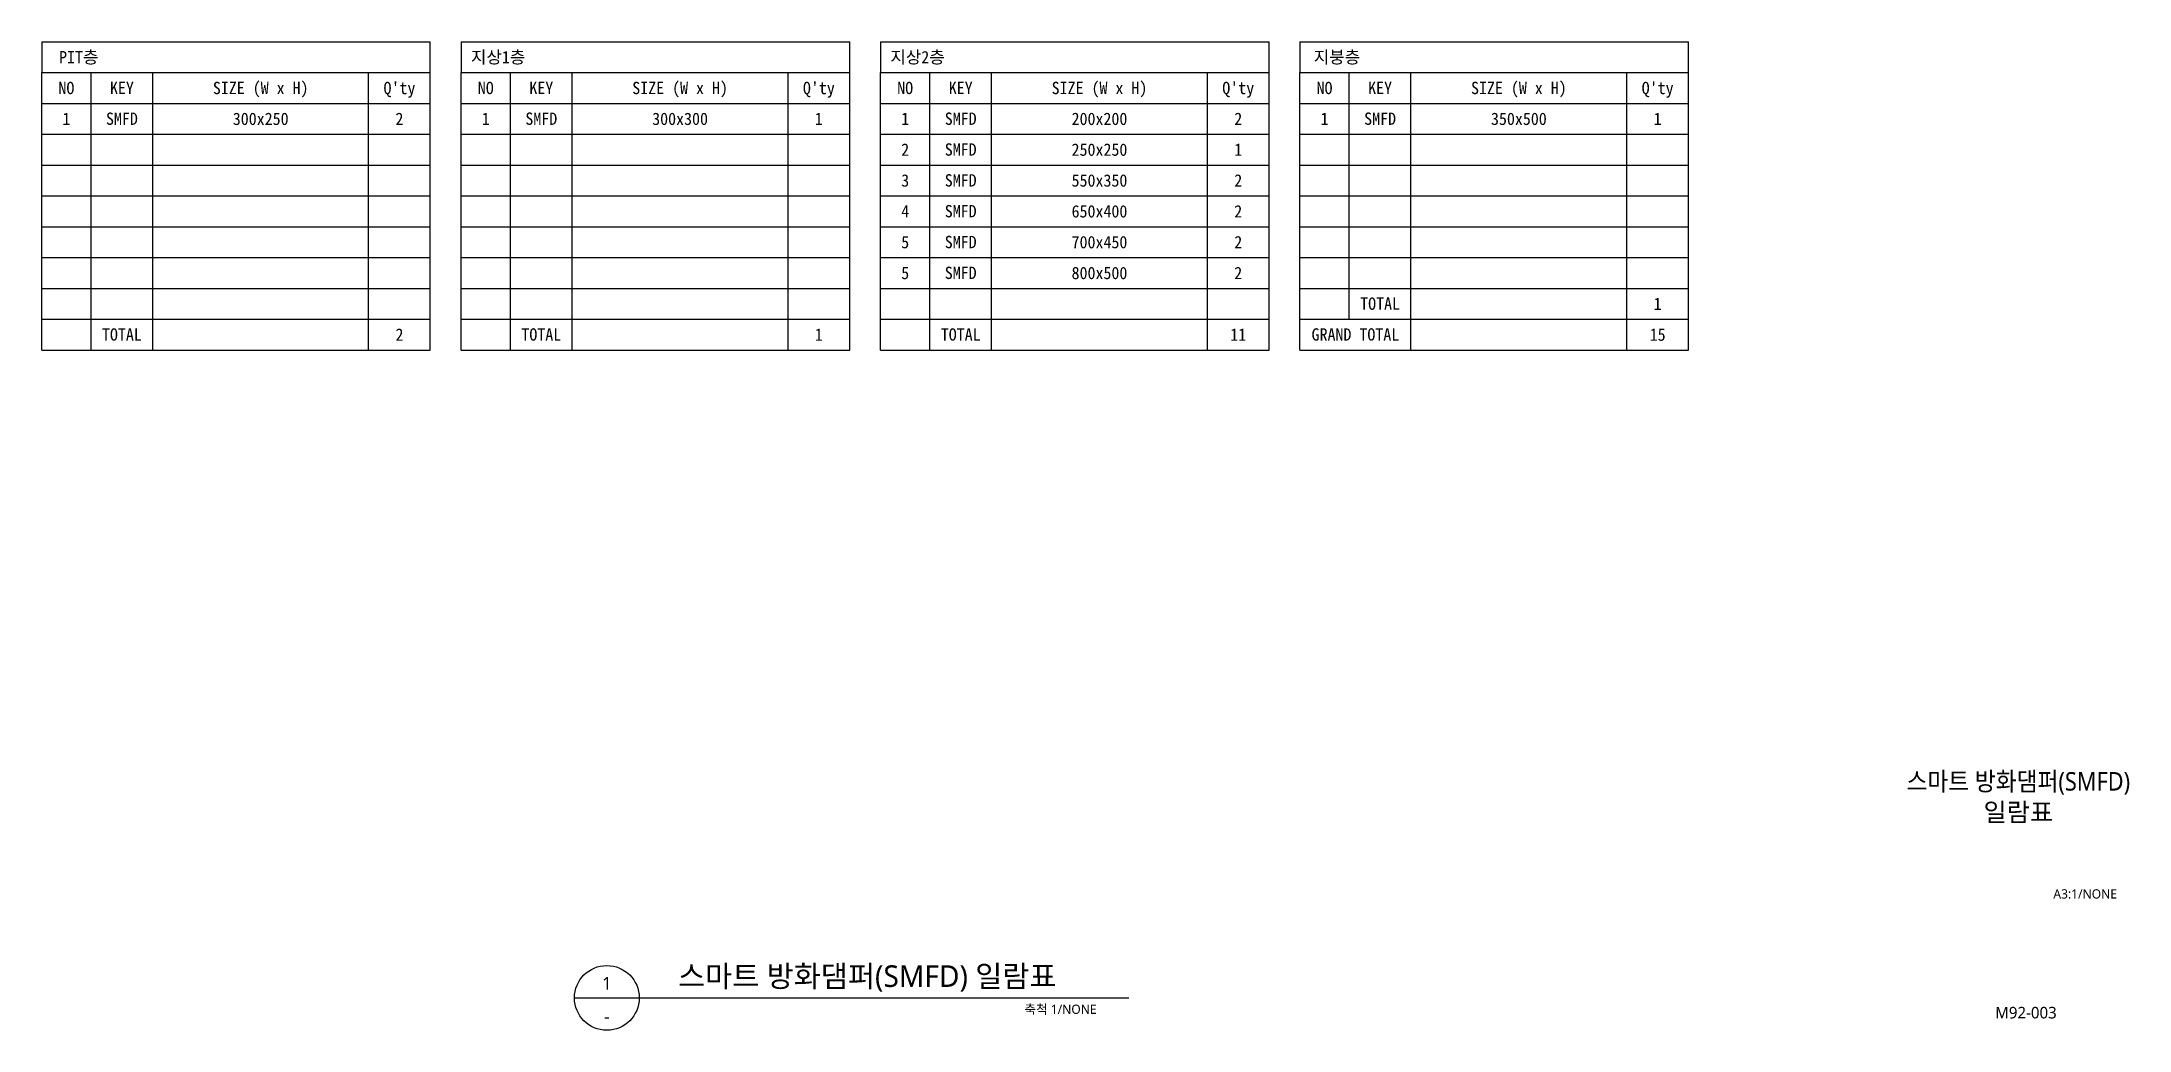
# Model space of a CAD drawing. Header units: millimetres. Extents: x 70 to 2494, y 28 to 562.
# Drawn here: x 1817 to 2494, y 28 to 349 of the extents above; entities that cross this region are included whole.
import ezdxf
from ezdxf.enums import TextEntityAlignment as Align

# ---------------------------------------------------------------- set-up
doc = ezdxf.new("R2010")
doc.units = ezdxf.units.MM
for name, color, linetype in [('AA-MKXS', 3, 'Continuous'), ('ESC_SCH_TEXT', 7, 'Continuous'), ('TEXT', 2, 'Continuous')]:
    doc.layers.add(name, color=color, linetype=linetype)
doc.styles.add('ESC_TABLE2', font='', dxfattribs={"height": 4})
doc.styles.add('TEXT', font='', dxfattribs={"height": 4})
doc.styles.add('스타일1', font='malgun.ttf')
doc.styles.get('ESC_TABLE2').set_extended_font_data('GulimChe')
doc.styles.get('TEXT').set_extended_font_data('GulimChe')

msp = doc.modelspace()

# ---------------------------------------------------------------- texts
at = {"layer": 'AA-MKXS', "linetype": 'Continuous', "style": '스타일1'}
msp.add_text('스마트 방화댐퍼(SMFD) 일람표', height=7, dxfattribs=at).set_placement((2023.43, 42.05))
msp.add_text('1', height=4.2, dxfattribs=at).set_placement((2000.37, 41.12), align=Align.CENTER)
msp.add_text('축척 1/NONE', height=3, dxfattribs=at).set_placement((2159.15, 34.82), align=Align.MIDDLE_RIGHT)
at = {"layer": 'AA-MKXS', "style": '스타일1'}
msp.add_text('-', height=4.2, dxfattribs=at).set_placement((2000.33, 32.5), align=Align.MIDDLE)
at = {"layer": 'ESC_SCH_TEXT', "style": 'ESC_TABLE2'}
for s, p in [('NO', (1825.08, 333.62)), ('NO', (1961.08, 333.62)), ('NO', (2097.08, 333.62)), ('NO', (2233.08, 333.62)), ('1', (1825.08, 323.62)), ('1', (1961.08, 323.62)), ('1', (2097.08, 323.62)), ('1', (2233.08, 323.62)), ('2', (2097.08, 313.62)), ('3', (2097.08, 303.62)), ('4', (2097.08, 293.62)), ('5', (2097.08, 283.62)), ('5', (2097.08, 273.62))]:
    msp.add_text(s, height=4, dxfattribs=at).set_placement(p, align=Align.MIDDLE_CENTER)
at = {"layer": 'TEXT', "style": 'TEXT'}
for s, p in [('PIT층', (1829.08, 343.62)), ('지상1층', (1965.08, 343.62)), ('지상2층', (2101.08, 343.62)), ('지붕층', (2237.08, 343.62)), ('KEY', (1843.08, 333.66)), ('SIZE (W x H)', (1888.08, 333.62)), ("Q'ty", (1933.08, 333.62)), ('KEY', (1979.08, 333.66)), ('SIZE (W x H)', (2024.08, 333.62)), ("Q'ty", (2069.08, 333.62)), ('KEY', (2115.08, 333.66)), ('SIZE (W x H)', (2160.08, 333.62)), ("Q'ty", (2205.08, 333.62)), ('KEY', (2251.08, 333.66)), ('SIZE (W x H)', (2296.08, 333.62)), ("Q'ty", (2341.08, 333.62)), ('SMFD', (1843.08, 323.66)), ('300x250', (1888.08, 323.62)), ('2', (1933.08, 323.62)), ('SMFD', (1979.08, 323.66)), ('300x300', (2024.08, 323.62)), ('1', (2069.08, 323.62)), ('SMFD', (2115.08, 323.66)), ('200x200', (2160.08, 323.62)), ('2', (2205.08, 323.62)), ('SMFD', (2251.08, 323.66)), ('350x500', (2296.08, 323.62)), ('1', (2341.08, 323.62)), ('SMFD', (2115.08, 313.66)), ('250x250', (2160.08, 313.62)), ('1', (2205.08, 313.62)), ('SMFD', (2115.08, 303.66)), ('550x350', (2160.08, 303.62)), ('2', (2205.08, 303.62)), ('SMFD', (2115.08, 293.66)), ('650x400', (2160.08, 293.62)), ('2', (2205.08, 293.62)), ('SMFD', (2115.08, 283.66)), ('700x450', (2160.08, 283.62)), ('2', (2205.08, 283.62)), ('SMFD', (2115.08, 273.66)), ('800x500', (2160.08, 273.62)), ('2', (2205.08, 273.62)), ('TOTAL', (2251.08, 263.67)), ('1', (2341.08, 263.62)), ('TOTAL', (1843.08, 253.67)), ('2', (1933.08, 253.62)), ('TOTAL', (1979.08, 253.67)), ('1', (2069.08, 253.62)), ('TOTAL', (2115.08, 253.67)), ('11', (2205.08, 253.62)), ('GRAND TOTAL', (2243.08, 253.68)), ('15', (2341.08, 253.62))]:
    msp.add_text(s, height=4, dxfattribs=at).set_placement(p, align=Align.MIDDLE_CENTER)
at = {"layer": 'TEXT', "color": 3, "style": '스타일1', "width": 0.9}
msp.add_text('스마트 방화댐퍼(SMFD)', height=6, dxfattribs=at).set_placement((2458.04, 108.73), align=Align.MIDDLE_CENTER)
at = {"layer": 'TEXT', "color": 3, "style": '스타일1'}
for s, height, p in [('일람표', 6, (2458.04, 98.73)), ('A3:1/NONE', 3, (2479.72, 72.23)), ('M92-003', 3.75, (2460.52, 33.71))]:
    msp.add_text(s, height=height, dxfattribs=at).set_placement(p, align=Align.MIDDLE_CENTER)

# ---------------------------------------------------------------- linework, layer by layer
at = {"color": 143}
for p, q in [((1817.08, 348.62), (1817.08, 338.62)), ((1953.08, 348.62), (1953.08, 338.62)), ((2089.08, 348.62), (2089.08, 338.62)), ((2225.08, 348.62), (2225.08, 338.62)), ((1817.08, 338.62), (1943.08, 338.62)), ((1953.08, 338.62), (2079.08, 338.62)), ((2089.08, 338.62), (2215.08, 338.62)), ((2225.08, 338.62), (2351.08, 338.62))]:
    msp.add_line(p, q, dxfattribs=at)
at = {"layer": 'AA-MKXS', "color": 7}
msp.add_line((1989.83, 38.5), (2169.65, 38.5), dxfattribs=at)
msp.add_circle((2000.33, 38.5), 10.5, dxfattribs=at)
at = {"layer": 'ESC_SCH_TEXT', "color": 143}
for p, q in [((1817.08, 348.62), (1943.08, 348.62)), ((1943.08, 248.62), (1943.08, 348.62)), ((1953.08, 348.62), (2079.08, 348.62)), ((2079.08, 248.62), (2079.08, 348.62)), ((2089.08, 348.62), (2215.08, 348.62)), ((2215.08, 248.62), (2215.08, 348.62)), ((2225.08, 348.62), (2351.08, 348.62)), ((2351.08, 248.62), (2351.08, 348.62)), ((1817.08, 248.62), (1817.08, 338.62)), ((1833.08, 248.62), (1833.08, 338.62)), ((1853.08, 248.62), (1853.08, 338.62)), ((1923.08, 248.62), (1923.08, 338.62)), ((1953.08, 248.62), (1953.08, 338.62)), ((1969.08, 248.62), (1969.08, 338.62)), ((1989.08, 248.62), (1989.08, 338.62)), ((2059.08, 248.62), (2059.08, 338.62)), ((2089.08, 248.62), (2089.08, 338.62)), ((2105.08, 248.62), (2105.08, 338.62)), ((2125.08, 248.62), (2125.08, 338.62)), ((2195.08, 248.62), (2195.08, 338.62)), ((2225.08, 248.62), (2225.08, 338.62)), ((2241.08, 258.62), (2241.08, 338.62)), ((2261.08, 248.62), (2261.08, 338.62)), ((2331.08, 248.62), (2331.08, 338.62)), ((2225.08, 268.62), (2351.08, 268.62)), ((1817.08, 258.62), (1943.08, 258.62)), ((1953.08, 258.62), (2079.08, 258.62)), ((2089.08, 258.62), (2215.08, 258.62)), ((2225.08, 258.62), (2351.08, 258.62)), ((1817.08, 248.62), (1943.08, 248.62)), ((1953.08, 248.62), (2079.08, 248.62)), ((2089.08, 248.62), (2215.08, 248.62)), ((2225.08, 248.62), (2351.08, 248.62))]:
    msp.add_line(p, q, dxfattribs=at)
at = {"layer": 'ESC_SCH_TEXT', "color": 8}
for p, q in [((1817.08, 328.62), (1943.08, 328.62)), ((1953.08, 328.62), (2079.08, 328.62)), ((2089.08, 328.62), (2215.08, 328.62)), ((2225.08, 328.62), (2351.08, 328.62)), ((1817.08, 318.62), (1943.08, 318.62)), ((1953.08, 318.62), (2079.08, 318.62)), ((2089.08, 318.62), (2215.08, 318.62)), ((2225.08, 318.62), (2351.08, 318.62)), ((1817.08, 308.62), (1943.08, 308.62)), ((1953.08, 308.62), (2079.08, 308.62)), ((2089.08, 308.62), (2215.08, 308.62)), ((2225.08, 308.62), (2351.08, 308.62)), ((1817.08, 298.62), (1943.08, 298.62)), ((1953.08, 298.62), (2079.08, 298.62)), ((2089.08, 298.62), (2215.08, 298.62)), ((2225.08, 298.62), (2351.08, 298.62)), ((1817.08, 288.62), (1943.08, 288.62)), ((1953.08, 288.62), (2079.08, 288.62)), ((2089.08, 288.62), (2215.08, 288.62)), ((2225.08, 288.62), (2351.08, 288.62)), ((1817.08, 278.62), (1943.08, 278.62)), ((1953.08, 278.62), (2079.08, 278.62)), ((2089.08, 278.62), (2215.08, 278.62)), ((2225.08, 278.62), (2351.08, 278.62)), ((1817.08, 268.62), (1943.08, 268.62)), ((1953.08, 268.62), (2079.08, 268.62)), ((2089.08, 268.62), (2215.08, 268.62))]:
    msp.add_line(p, q, dxfattribs=at)

msp.set_redraw_order([(e.dxf.handle, doc.entitydb.next_handle()) for e in msp.query("TEXT MTEXT ATTDEF DIMENSION ARC_DIMENSION")])  # texts and dimensions are drawn at this point

doc.saveas('drawing.dxf')
